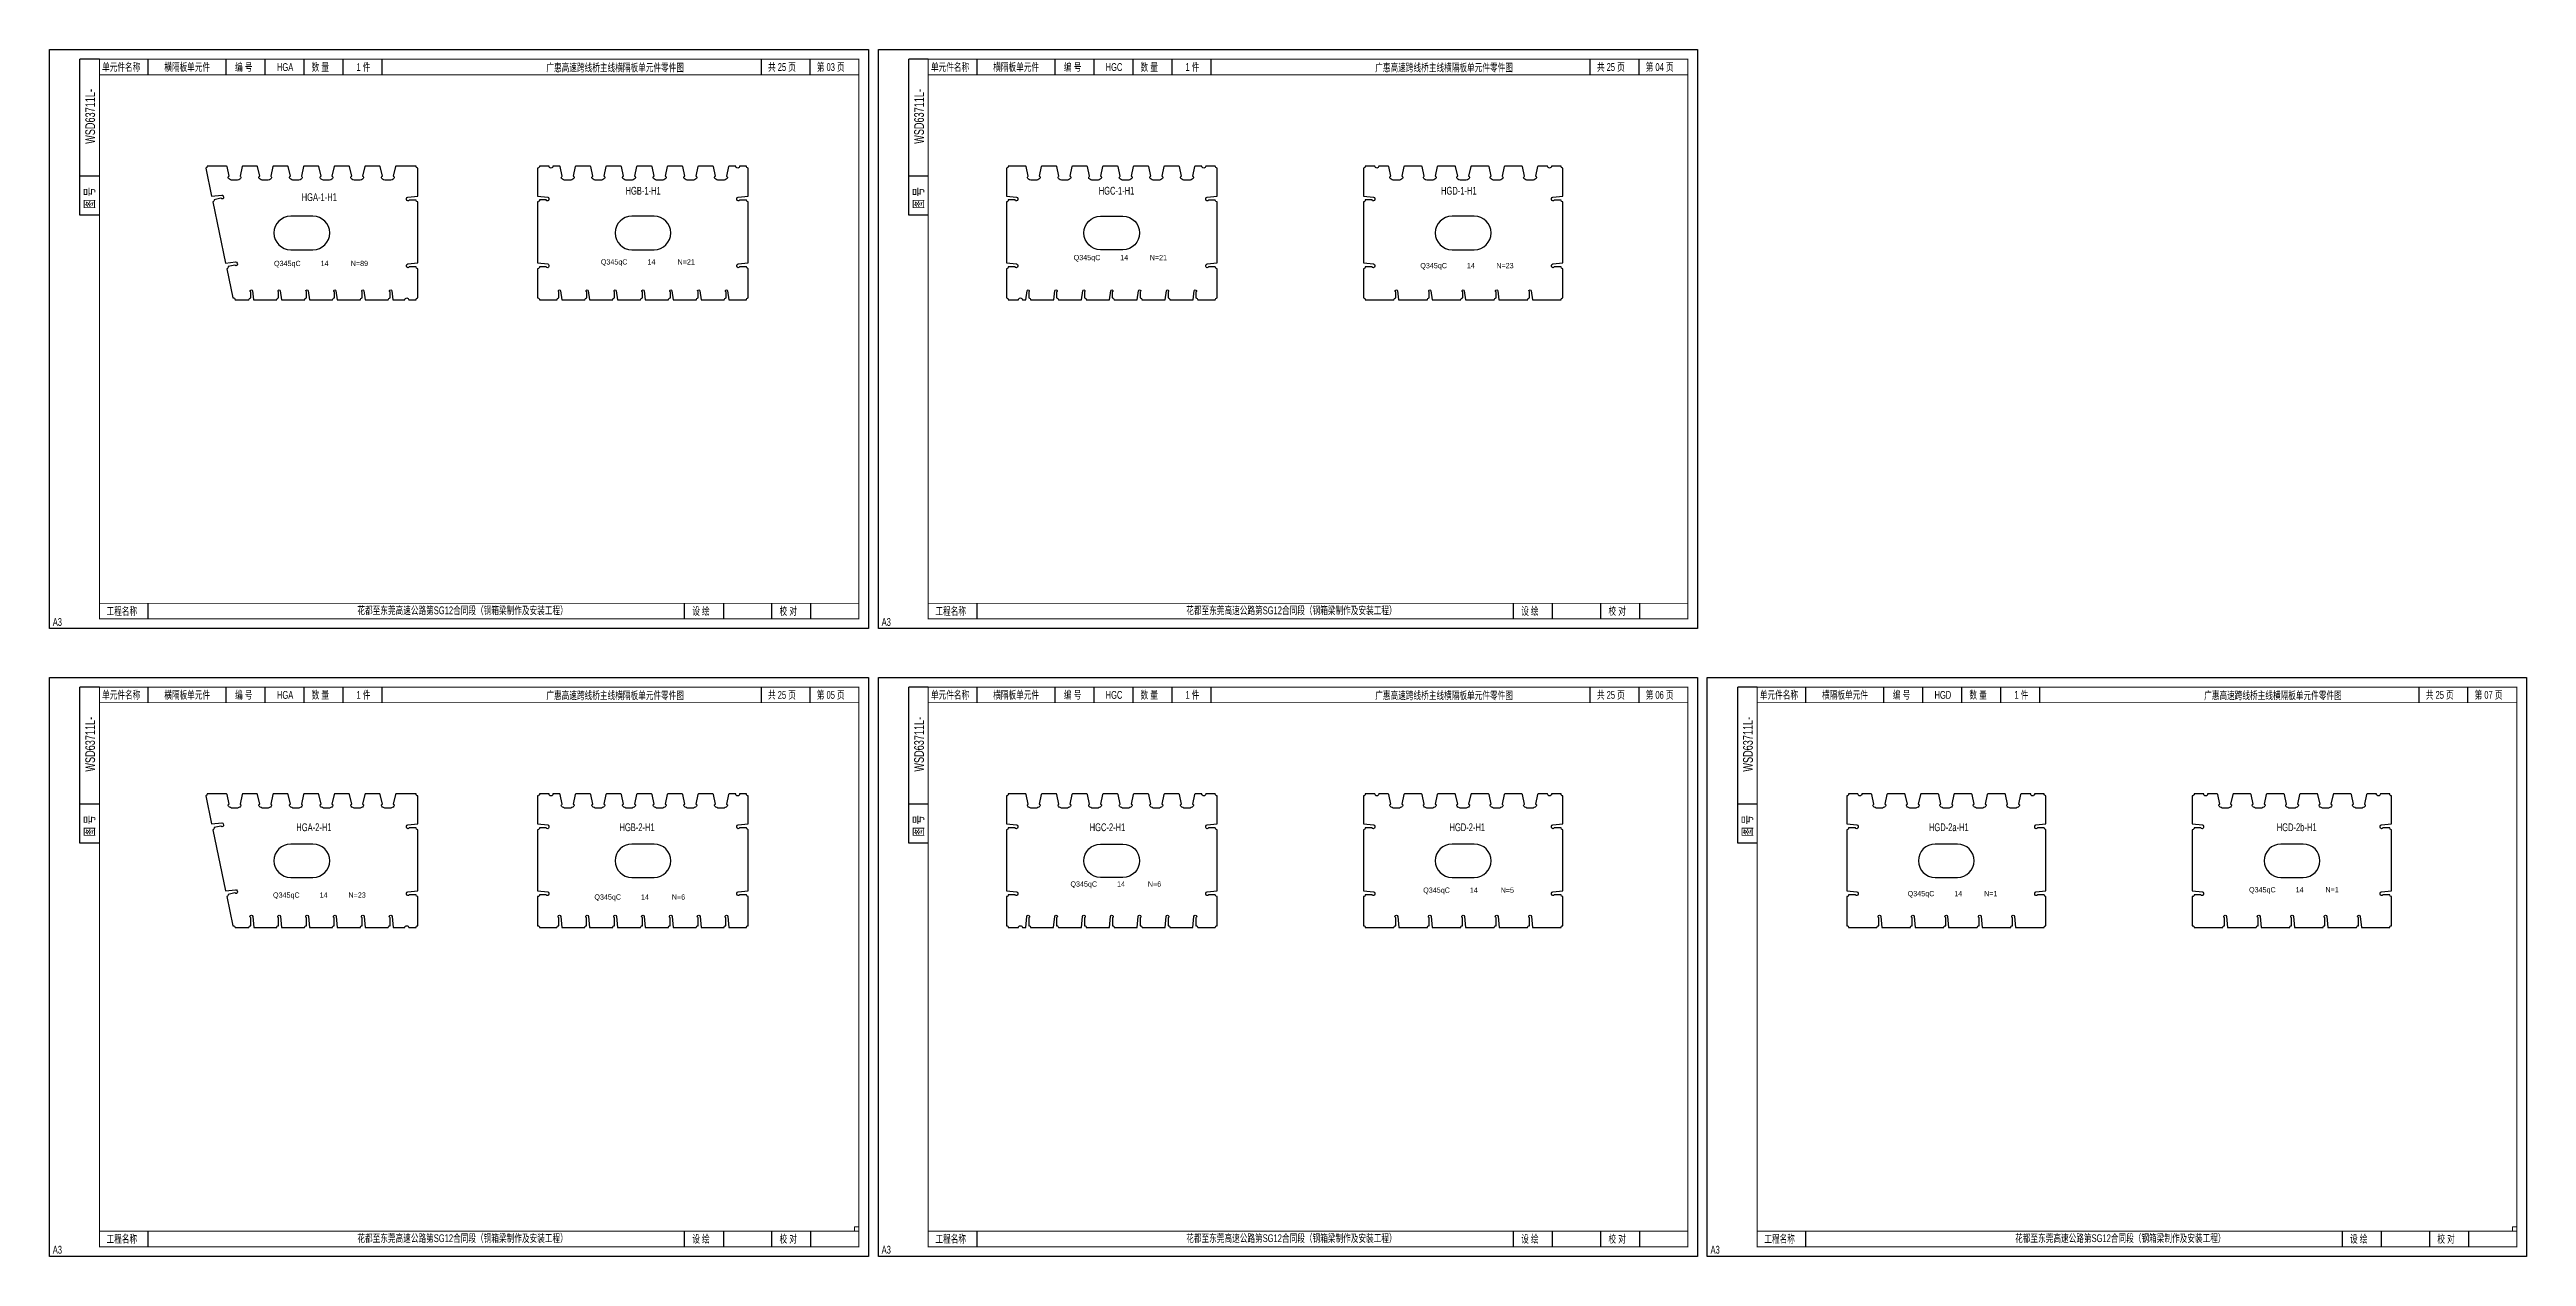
# Model space of a CAD drawing. Extents: x 1048373 to 1137448, y -324712 to -291779.
# Drawn here: x 1048373 to 1092823, y -313443 to -291779 of the extents above; entities that cross this region are included whole.
import ezdxf
from ezdxf.enums import TextEntityAlignment as Align

# ---------------------------------------------------------------- set-up
doc = ezdxf.new("R2010")
doc.units = 0
doc.header["$LTSCALE"] = 2
doc.header["$MEASUREMENT"] = 0
doc.layers.get('0').update_dxf_attribs({"linetype": 'CONTINUOUS'})
doc.layers.add('A3', color=7, linetype='CONTINUOUS')
doc.layers.add('vp', color=7, linetype='CONTINUOUS')
doc.layers.add('标注层', color=3, linetype='CONTINUOUS', lineweight=13)
doc.styles.add('仿宋', font='FSGB2312.ttf', dxfattribs={"width": 0.7})

msp = doc.modelspace()

# ---------------------------------------------------------------- texts
at = {"color": 6, "linetype": 'Continuous', "style": '仿宋', "width": 0.7}
for s, p in [('HGB-1-H1', (1059026, -294384)), ('HGC-1-H1', (1067521, -294384)), ('HGD-1-H1', (1073664, -294384)), ('HGA-1-H1', (1053214, -294499)), ('HGA-2-H1', (1053118, -305809)), ('HGB-2-H1', (1058916, -305809)), ('HGC-2-H1', (1067359, -305809)), ('HGD-2-H1', (1073816, -305809)), ('HGD-2a-H1', (1082457, -305809)), ('HGD-2b-H1', (1088699, -305809))]:
    msp.add_text(s, height=140, dxfattribs=at).set_placement(p, align=Align.CENTER)
at = {"color": 205, "style": '仿宋', "width": 0.85}
for s, p in [('Q345qC', (1052641, -295619)), ('14', (1053310, -295619)), ('N=89', (1053934, -295619)), ('Q345qC', (1058506, -295591)), ('14', (1059175, -295591)), ('N=21', (1059799, -295591)), ('Q345qC', (1066991, -295513)), ('14', (1067660, -295513)), ('N=21', (1068272, -295513)), ('Q345qC', (1073212, -295658)), ('14', (1073881, -295658)), ('N=23', (1074492, -295658)), ('Q345qC', (1052623, -306956)), ('14', (1053292, -306956)), ('N=23', (1053893, -306956)), ('Q345qC', (1058390, -306991)), ('14', (1059059, -306991)), ('N=6', (1059660, -306991)), ('Q345qC', (1066933, -306758)), ('14', (1067602, -306758)), ('N=6', (1068203, -306758)), ('Q345qC', (1073264, -306868)), ('14', (1073933, -306868)), ('N=5', (1074534, -306868)), ('Q345qC', (1081958, -306930)), ('14', (1082627, -306930)), ('N=1 ', (1083228, -306930)), ('Q345qC', (1088084, -306861)), ('14', (1088753, -306861)), ('N=1 ', (1089354, -306861))]:
    msp.add_text(s, height=94.5, dxfattribs=at).set_placement(p, align=Align.MIDDLE_CENTER)
at = {"layer": 'A3', "color": 7, "linetype": 'Continuous', "style": '仿宋', "width": 0.7}
for s, p in [('单元件名称', (1049316, -292164)), ('编 号', (1051703, -292164)), ('数 量', (1053077, -292164)), ('共 25 页', (1061267, -292164)), ('第 03 页', (1062142, -292164)), ('单元件名称', (1064191, -292164)), ('编 号', (1066578, -292164)), ('数 量', (1067952, -292164)), ('共 25 页', (1076142, -292164)), ('第 04 页', (1077017, -292164)), ('工程名称', (1049396, -301929)), ('花都至东莞高速公路第SG12合同段（钢箱梁制作及安装工程）', (1053897, -301916)), ('设 绘', (1059908, -301929)), ('校 对', (1061474, -301929)), ('工程名称', (1064271, -301929)), ('花都至东莞高速公路第SG12合同段（钢箱梁制作及安装工程）', (1068772, -301916)), ('设 绘', (1074783, -301929)), ('校 对', (1076349, -301929)), ('单元件名称', (1049316, -303433)), ('编 号', (1051703, -303433)), ('数 量', (1053077, -303433)), ('共 25 页', (1061267, -303433)), ('第 05 页', (1062142, -303433)), ('单元件名称', (1064191, -303433)), ('编 号', (1066578, -303433)), ('数 量', (1067952, -303433)), ('共 25 页', (1076142, -303433)), ('第 06 页', (1077017, -303433)), ('单元件名称', (1079066, -303433)), ('编 号', (1081453, -303433)), ('数 量', (1082827, -303433)), ('共 25 页', (1091017, -303433)), ('第 07 页', (1091892, -303433)), ('工程名称', (1049396, -313198)), ('花都至东莞高速公路第SG12合同段（钢箱梁制作及安装工程）', (1053897, -313185)), ('设 绘', (1059908, -313198)), ('校 对', (1061474, -313198)), ('工程名称', (1064271, -313198)), ('花都至东莞高速公路第SG12合同段（钢箱梁制作及安装工程）', (1068772, -313185)), ('设 绘', (1074783, -313198)), ('校 对', (1076349, -313198)), ('工程名称', (1079146, -313198)), ('花都至东莞高速公路第SG12合同段（钢箱梁制作及安装工程）', (1083647, -313185)), ('设 绘', (1089658, -313198)), ('校 对', (1091224, -313198))]:
    msp.add_text(s, height=140, dxfattribs=at).set_placement(p)
at = {"layer": 'A3', "color": 171, "style": '仿宋', "width": 0.7}
for s, p in [('横隔板单元件', (1050844, -292164)), ('HGA', (1052601, -292164)), ('1 件', (1054008, -292164)), ('横隔板单元件', (1065719, -292164)), ('HGC', (1067476, -292164)), ('1 件', (1068883, -292164)), ('横隔板单元件', (1050844, -303433)), ('HGA', (1052601, -303433)), ('1 件', (1054008, -303433)), ('横隔板单元件', (1065719, -303433)), ('HGC', (1067476, -303433)), ('1 件', (1068883, -303433)), ('横隔板单元件', (1080594, -303433)), ('HGD', (1082351, -303433)), ('1 件', (1083758, -303433))]:
    msp.add_text(s, height=140, dxfattribs=at).set_placement(p, align=Align.CENTER)
at = {"layer": 'A3', "color": 6, "linetype": 'Continuous', "style": '仿宋', "width": 0.7}
for p in [(1057289, -292173), (1072164, -292173), (1057289, -303442), (1072164, -303442), (1087039, -303442)]:
    msp.add_text('广惠高速跨线桥主线横隔板单元件零件图', height=140, dxfattribs=at).set_placement(p)
at = {"layer": 'A3', "color": 7, "linetype": 'Continuous', "style": '仿宋', "width": 0.7}
for p in [(1049190, -292980), (1064065, -292980), (1049190, -304249), (1064065, -304249), (1078940, -304249)]:
    msp.add_text('WSD63711L-', height=175, rotation=90, dxfattribs=at).set_placement(p, align=Align.CENTER)
for p in [(1049178, -294637), (1064053, -294637), (1049178, -305906), (1064053, -305906), (1078928, -305906)]:
    msp.add_text('图 号', height=175, rotation=90, dxfattribs=at).set_placement(p)
for p in [(1048514, -302124), (1063389, -302124), (1048514, -313392), (1063389, -313392), (1078264, -313392)]:
    msp.add_text('A3', height=140, dxfattribs=at).set_placement(p, align=Align.CENTER)

# ---------------------------------------------------------------- linework, layer by layer
at = {"color": 1}
for points in [[(1054984, -294515, -0.381105), (1054951, -294482), (1054829, -294482, -0.812836), (1054781, -294472), (1054781, -294452, -0.385508), (1054803, -294427), (1054984, -294410), (1054984, -293907, -0.397565), (1054951, -293872), (1054589, -293872), (1054579, -293880), (1054542, -294053, -0.545494), (1054553, -294093, -0.215741), (1054478, -294127), (1054410, -294127, -0.215741), (1054335, -294093, -0.545494), (1054346, -294053), (1054308, -293880), (1054299, -293872), (1054039, -293872), (1054029, -293880), (1053992, -294053, -0.545494), (1054003, -294093, -0.215741), (1053928, -294127), (1053860, -294127, -0.215741), (1053785, -294093, -0.545494), (1053796, -294053), (1053758, -293880), (1053749, -293872), (1053489, -293872), (1053479, -293880), (1053442, -294053, -0.545494), (1053453, -294093, -0.215741), (1053378, -294127), (1053310, -294127, -0.215741), (1053235, -294093, -0.545494), (1053246, -294053), (1053208, -293880), (1053199, -293872), (1052939, -293872), (1052929, -293880), (1052892, -294053, -0.545494), (1052903, -294093, -0.215741), (1052828, -294127), (1052760, -294127, -0.215741), (1052685, -294093, -0.545494), (1052696, -294053), (1052658, -293880), (1052649, -293872), (1052389, -293872), (1052379, -293880), (1052342, -294053, -0.545494), (1052353, -294093, -0.215741), (1052278, -294127), (1052210, -294127, -0.215741), (1052135, -294093, -0.545494), (1052146, -294053), (1052108, -293880), (1052099, -293872), (1051839, -293872), (1051829, -293880), (1051792, -294053, -0.545494), (1051803, -294093, -0.215741), (1051728, -294127), (1051660, -294127, -0.215741), (1051585, -294093, -0.545494), (1051596, -294053), (1051558, -293880), (1051549, -293872), (1051204, -293872, -0.355257), (1051176, -293907), (1051281, -294411), (1051463, -294391, -0.385508), (1051490, -294411), (1051495, -294431, -0.812836), (1051450, -294450), (1051330, -294475, -0.397565), (1051303, -294514), (1051531, -295611), (1051713, -295591, -0.385508), (1051740, -295611), (1051745, -295631, -0.812836), (1051700, -295650), (1051580, -295675, -0.397565), (1051553, -295714), (1051662, -296238, -0.475735), (1051704, -296272), (1051952, -296272, -0.397565), (1051985, -296237), (1051985, -296130, -1.655959), (1052014, -296110), (1052036, -296272), (1052452, -296272, -0.397565), (1052485, -296237), (1052485, -296130, -1.655959), (1052514, -296110), (1052536, -296272), (1052952, -296272, -0.397565), (1052985, -296237), (1052985, -296130, -1.655959), (1053014, -296110), (1053036, -296272), (1053452, -296272, -0.397565), (1053485, -296237), (1053485, -296130, -1.655959), (1053514, -296110), (1053536, -296272), (1053952, -296272, -0.397565), (1053985, -296237), (1053985, -296130, -1.655959), (1054014, -296110), (1054036, -296272), (1054452, -296272, -0.397565), (1054485, -296237), (1054485, -296130, -1.655959), (1054514, -296110), (1054536, -296272), (1054749, -296272, -1), (1054819, -296272), (1054951, -296272, -0.397565), (1054984, -296237), (1054984, -295715, -0.381105), (1054951, -295682), (1054829, -295682, -0.812836), (1054781, -295672), (1054781, -295652, -0.385508), (1054803, -295627), (1054984, -295610)], [(1060913, -294515, -0.381105), (1060880, -294482), (1060757, -294482, -0.812836), (1060710, -294472), (1060710, -294452, -0.385508), (1060732, -294427), (1060913, -294410), (1060913, -293907, -0.397565), (1060880, -293872), (1060758, -293872, -1), (1060688, -293872), (1060568, -293872), (1060558, -293880), (1060520, -294053, -0.545494), (1060532, -294093, -0.215741), (1060457, -294127), (1060389, -294127, -0.215741), (1060313, -294093, -0.545494), (1060325, -294053), (1060287, -293880), (1060278, -293872), (1060018, -293872), (1060008, -293880), (1059970, -294053, -0.545494), (1059982, -294093, -0.215741), (1059907, -294127), (1059839, -294127, -0.215741), (1059763, -294093, -0.545494), (1059775, -294053), (1059737, -293880), (1059728, -293872), (1059468, -293872), (1059458, -293880), (1059420, -294053, -0.545494), (1059432, -294093, -0.215741), (1059357, -294127), (1059289, -294127, -0.215741), (1059213, -294093, -0.545494), (1059225, -294053), (1059187, -293880), (1059178, -293872), (1058918, -293872), (1058908, -293880), (1058870, -294053, -0.545494), (1058882, -294093, -0.215741), (1058807, -294127), (1058739, -294127, -0.215741), (1058663, -294093, -0.545494), (1058675, -294053), (1058637, -293880), (1058628, -293872), (1058368, -293872), (1058358, -293880), (1058320, -294053, -0.545494), (1058332, -294093, -0.215741), (1058257, -294127), (1058189, -294127, -0.215741), (1058113, -294093, -0.545494), (1058125, -294053), (1058087, -293880), (1058078, -293872), (1057818, -293872), (1057808, -293880), (1057770, -294053, -0.545494), (1057782, -294093, -0.215741), (1057707, -294127), (1057639, -294127, -0.215741), (1057563, -294093, -0.545494), (1057575, -294053), (1057537, -293880), (1057528, -293872), (1057408, -293872, -1), (1057338, -293872), (1057166, -293872, -0.397565), (1057133, -293907), (1057133, -294410), (1057313, -294427, -0.385508), (1057336, -294452), (1057336, -294472, -0.84909), (1057287, -294480), (1057166, -294480, -0.397565), (1057133, -294515), (1057133, -295610), (1057313, -295627, -0.385508), (1057336, -295652), (1057336, -295672, -0.84909), (1057287, -295680), (1057166, -295680, -0.397565), (1057133, -295715), (1057133, -296237, -0.397565), (1057166, -296272), (1057481, -296272, -0.397565), (1057514, -296237), (1057514, -296130, -1.655959), (1057542, -296110), (1057565, -296272), (1057981, -296272, -0.397565), (1058014, -296237), (1058014, -296130, -1.655959), (1058042, -296110), (1058065, -296272), (1058481, -296272, -0.397565), (1058514, -296237), (1058514, -296130, -1.655959), (1058542, -296110), (1058565, -296272), (1058981, -296272, -0.397565), (1059014, -296237), (1059014, -296130, -1.655959), (1059042, -296110), (1059065, -296272), (1059481, -296272, -0.397565), (1059514, -296237), (1059514, -296130, -1.655959), (1059542, -296110), (1059565, -296272), (1059981, -296272, -0.397565), (1060014, -296237), (1060014, -296130, -1.655959), (1060042, -296110), (1060065, -296272), (1060481, -296272, -0.397565), (1060514, -296237), (1060514, -296130, -1.655959), (1060542, -296110), (1060565, -296272), (1060880, -296272, -0.397565), (1060913, -296237), (1060913, -295715, -0.381105), (1060880, -295682), (1060757, -295682, -0.812836), (1060710, -295672), (1060710, -295652, -0.385508), (1060732, -295627), (1060913, -295610)]]:
    msp.add_lwpolyline(points, format="xyb", close=True, dxfattribs=at)
at = {"color": 1, "ltscale": 3}
for points in [[(1069326, -294515, -0.381105), (1069293, -294482), (1069171, -294482, -0.812836), (1069123, -294472), (1069123, -294452, -0.385508), (1069146, -294427), (1069326, -294410), (1069326, -293907, -0.397565), (1069293, -293872), (1069121, -293872, -1), (1069051, -293872), (1068931, -293872), (1068921, -293880), (1068884, -294053, -0.545494), (1068895, -294093, -0.215741), (1068820, -294127), (1068752, -294127, -0.215741), (1068677, -294093, -0.545494), (1068688, -294053), (1068651, -293880), (1068641, -293872), (1068381, -293872), (1068371, -293880), (1068334, -294053, -0.545494), (1068345, -294093, -0.215741), (1068270, -294127), (1068202, -294127, -0.215741), (1068127, -294093, -0.545494), (1068138, -294053), (1068101, -293880), (1068091, -293872), (1067831, -293872), (1067821, -293880), (1067784, -294053, -0.545494), (1067795, -294093, -0.215741), (1067720, -294127), (1067652, -294127, -0.215741), (1067577, -294093, -0.545494), (1067588, -294053), (1067551, -293880), (1067541, -293872), (1067281, -293872), (1067271, -293880), (1067234, -294053, -0.545494), (1067245, -294093, -0.215741), (1067170, -294127), (1067102, -294127, -0.215741), (1067027, -294093, -0.545494), (1067038, -294053), (1067001, -293880), (1066991, -293872), (1066731, -293872), (1066721, -293880), (1066684, -294053, -0.545494), (1066695, -294093, -0.215741), (1066620, -294127), (1066552, -294127, -0.215741), (1066477, -294093, -0.545494), (1066488, -294053), (1066451, -293880), (1066441, -293872), (1066181, -293872), (1066171, -293880), (1066134, -294053, -0.545494), (1066145, -294093, -0.215741), (1066070, -294127), (1066002, -294127, -0.215741), (1065927, -294093, -0.545494), (1065938, -294053), (1065901, -293880), (1065891, -293872), (1065579, -293872, -0.397565), (1065546, -293907), (1065546, -294410), (1065727, -294427, -0.385508), (1065749, -294452), (1065749, -294472, -0.84909), (1065700, -294480), (1065579, -294480, -0.397565), (1065546, -294515), (1065546, -295610), (1065727, -295627, -0.385508), (1065749, -295652), (1065749, -295672, -0.84909), (1065700, -295680), (1065579, -295680, -0.397565), (1065546, -295715), (1065546, -296237, -0.397565), (1065579, -296272), (1065761, -296272, -1), (1065831, -296272), (1065894, -296272), (1065916, -296110, -1.655959), (1065945, -296130), (1065945, -296237, -0.397565), (1065978, -296272), (1066394, -296272), (1066416, -296110, -1.655959), (1066445, -296130), (1066445, -296237, -0.397565), (1066478, -296272), (1066894, -296272), (1066916, -296110, -1.655959), (1066945, -296130), (1066945, -296237, -0.397565), (1066978, -296272), (1067394, -296272), (1067416, -296110, -1.655959), (1067445, -296130), (1067445, -296237, -0.397565), (1067478, -296272), (1067894, -296272), (1067916, -296110, -1.655959), (1067945, -296130), (1067945, -296237, -0.397565), (1067978, -296272), (1068394, -296272), (1068416, -296110, -1.655959), (1068445, -296130), (1068445, -296237, -0.397565), (1068478, -296272), (1068894, -296272), (1068916, -296110, -1.655959), (1068945, -296130), (1068945, -296237, -0.397565), (1068978, -296272), (1069293, -296272, -0.397565), (1069326, -296237), (1069326, -295715, -0.381105), (1069293, -295682), (1069171, -295682, -0.812836), (1069123, -295672), (1069123, -295652, -0.385508), (1069146, -295627), (1069326, -295610)], [(1075532, -294515, -0.381105), (1075499, -294482), (1075377, -294482, -0.812836), (1075329, -294472), (1075329, -294452, -0.385508), (1075352, -294427), (1075532, -294410), (1075532, -293907, -0.397565), (1075499, -293872), (1075327, -293872, -1), (1075257, -293872), (1075087, -293872), (1075077, -293880), (1075040, -294053, -0.545494), (1075051, -294093, -0.215741), (1074976, -294127), (1074908, -294127, -0.215741), (1074833, -294093, -0.545494), (1074844, -294053), (1074807, -293880), (1074797, -293872), (1074487, -293872), (1074477, -293880), (1074440, -294053, -0.545494), (1074451, -294093, -0.215741), (1074376, -294127), (1074308, -294127, -0.215741), (1074233, -294093, -0.545494), (1074244, -294053), (1074207, -293880), (1074197, -293872), (1073887, -293872), (1073877, -293880), (1073840, -294053, -0.545494), (1073851, -294093, -0.215741), (1073776, -294127), (1073708, -294127, -0.215741), (1073633, -294093, -0.545494), (1073644, -294053), (1073607, -293880), (1073597, -293872), (1073287, -293872), (1073277, -293880), (1073240, -294053, -0.545494), (1073251, -294093, -0.215741), (1073176, -294127), (1073108, -294127, -0.215741), (1073033, -294093, -0.545494), (1073044, -294053), (1073007, -293880), (1072997, -293872), (1072687, -293872), (1072677, -293880), (1072640, -294053, -0.545494), (1072651, -294093, -0.215741), (1072576, -294127), (1072508, -294127, -0.215741), (1072433, -294093, -0.545494), (1072444, -294053), (1072407, -293880), (1072397, -293872), (1072227, -293872, -1), (1072157, -293872), (1071985, -293872, -0.397565), (1071952, -293907), (1071952, -294410), (1072133, -294427, -0.385508), (1072155, -294452), (1072155, -294472, -0.84909), (1072106, -294480), (1071985, -294480, -0.397565), (1071952, -294515), (1071952, -295610), (1072133, -295627, -0.385508), (1072155, -295652), (1072155, -295672, -0.84909), (1072106, -295680), (1071985, -295680, -0.397565), (1071952, -295715), (1071952, -296237, -0.397565), (1071985, -296272), (1072500, -296272, -0.397565), (1072533, -296237), (1072533, -296130, -1.655959), (1072562, -296110), (1072584, -296272), (1073100, -296272, -0.397565), (1073133, -296237), (1073133, -296130, -1.655959), (1073162, -296110), (1073184, -296272), (1073700, -296272, -0.397565), (1073733, -296237), (1073733, -296130, -1.655959), (1073762, -296110), (1073784, -296272), (1074300, -296272, -0.397565), (1074333, -296237), (1074333, -296130, -1.655959), (1074362, -296110), (1074384, -296272), (1074900, -296272, -0.397565), (1074933, -296237), (1074933, -296130, -1.655959), (1074962, -296110), (1074984, -296272), (1075499, -296272, -0.397565), (1075532, -296237), (1075532, -295715, -0.381105), (1075499, -295682), (1075377, -295682, -0.812836), (1075329, -295672), (1075329, -295652, -0.385508), (1075352, -295627), (1075532, -295610)], [(1054984, -305784, -0.381105), (1054951, -305751), (1054829, -305751, -0.812836), (1054781, -305741), (1054781, -305721, -0.385508), (1054803, -305696), (1054984, -305678), (1054984, -305176, -0.397565), (1054951, -305141), (1054589, -305141), (1054579, -305149), (1054542, -305322, -0.545494), (1054553, -305362, -0.215741), (1054478, -305396), (1054410, -305396, -0.215741), (1054335, -305362, -0.545494), (1054346, -305322), (1054308, -305149), (1054299, -305141), (1054039, -305141), (1054029, -305149), (1053992, -305322, -0.545494), (1054003, -305362, -0.215741), (1053928, -305396), (1053860, -305396, -0.215741), (1053785, -305362, -0.545494), (1053796, -305322), (1053758, -305149), (1053749, -305141), (1053489, -305141), (1053479, -305149), (1053442, -305322, -0.545494), (1053453, -305362, -0.215741), (1053378, -305396), (1053310, -305396, -0.215741), (1053235, -305362, -0.545494), (1053246, -305322), (1053208, -305149), (1053199, -305141), (1052939, -305141), (1052929, -305149), (1052892, -305322, -0.545494), (1052903, -305362, -0.215741), (1052828, -305396), (1052760, -305396, -0.215741), (1052685, -305362, -0.545494), (1052696, -305322), (1052658, -305149), (1052649, -305141), (1052389, -305141), (1052379, -305149), (1052342, -305322, -0.545494), (1052353, -305362, -0.215741), (1052278, -305396), (1052210, -305396, -0.215741), (1052135, -305362, -0.545494), (1052146, -305322), (1052108, -305149), (1052099, -305141), (1051839, -305141), (1051829, -305149), (1051792, -305322, -0.545494), (1051803, -305362, -0.215741), (1051728, -305396), (1051660, -305396, -0.215741), (1051585, -305362, -0.545494), (1051596, -305322), (1051558, -305149), (1051549, -305141), (1051204, -305141, -0.355257), (1051176, -305175), (1051281, -305680), (1051463, -305660, -0.385508), (1051490, -305680), (1051495, -305699, -0.812836), (1051450, -305719), (1051330, -305744, -0.397565), (1051303, -305783), (1051531, -306880), (1051713, -306860, -0.385508), (1051740, -306880), (1051745, -306899, -0.812836), (1051700, -306919), (1051580, -306944, -0.397565), (1051553, -306983), (1051662, -307507, -0.475735), (1051704, -307541), (1051951, -307541, -0.397565), (1051984, -307506), (1051984, -307364, -1.745235), (1052019, -307339), (1052037, -307541), (1052451, -307541, -0.397565), (1052484, -307506), (1052484, -307364, -1.745235), (1052519, -307339), (1052537, -307541), (1052951, -307541, -0.397565), (1052984, -307506), (1052984, -307364, -1.745235), (1053019, -307339), (1053037, -307541), (1053451, -307541, -0.397565), (1053484, -307506), (1053484, -307364, -1.745235), (1053519, -307339), (1053537, -307541), (1053951, -307541, -0.397565), (1053984, -307506), (1053984, -307364, -1.745235), (1054019, -307339), (1054037, -307541), (1054451, -307541, -0.397565), (1054484, -307506), (1054484, -307364, -1.745235), (1054519, -307339), (1054537, -307541), (1054749, -307541, -1), (1054819, -307541), (1054951, -307541, -0.397565), (1054984, -307506), (1054984, -306984, -0.381105), (1054951, -306951), (1054829, -306951, -0.812836), (1054781, -306941), (1054781, -306921, -0.385508), (1054803, -306896), (1054984, -306878)], [(1060913, -305784, -0.381105), (1060880, -305751), (1060757, -305751, -0.812836), (1060710, -305741), (1060710, -305721, -0.385508), (1060732, -305696), (1060913, -305678), (1060913, -305176, -0.397565), (1060880, -305141), (1060758, -305141, -1), (1060688, -305141), (1060568, -305141), (1060558, -305149), (1060520, -305322, -0.545494), (1060532, -305362, -0.215741), (1060457, -305396), (1060389, -305396, -0.215741), (1060313, -305362, -0.545494), (1060325, -305322), (1060287, -305149), (1060278, -305141), (1060018, -305141), (1060008, -305149), (1059970, -305322, -0.545494), (1059982, -305362, -0.215741), (1059907, -305396), (1059839, -305396, -0.215741), (1059763, -305362, -0.545494), (1059775, -305322), (1059737, -305149), (1059728, -305141), (1059468, -305141), (1059458, -305149), (1059420, -305322, -0.545494), (1059432, -305362, -0.215741), (1059357, -305396), (1059289, -305396, -0.215741), (1059213, -305362, -0.545494), (1059225, -305322), (1059187, -305149), (1059178, -305141), (1058918, -305141), (1058908, -305149), (1058870, -305322, -0.545494), (1058882, -305362, -0.215741), (1058807, -305396), (1058739, -305396, -0.215741), (1058663, -305362, -0.545494), (1058675, -305322), (1058637, -305149), (1058628, -305141), (1058368, -305141), (1058358, -305149), (1058320, -305322, -0.545494), (1058332, -305362, -0.215741), (1058257, -305396), (1058189, -305396, -0.215741), (1058113, -305362, -0.545494), (1058125, -305322), (1058087, -305149), (1058078, -305141), (1057818, -305141), (1057808, -305149), (1057770, -305322, -0.545494), (1057782, -305362, -0.215741), (1057707, -305396), (1057639, -305396, -0.215741), (1057563, -305362, -0.545494), (1057575, -305322), (1057537, -305149), (1057528, -305141), (1057408, -305141, -1), (1057338, -305141), (1057166, -305141, -0.397565), (1057133, -305176), (1057133, -305678), (1057313, -305696, -0.385508), (1057336, -305721), (1057336, -305741, -0.84909), (1057287, -305749), (1057166, -305749, -0.397565), (1057133, -305784), (1057133, -306878), (1057313, -306896, -0.385508), (1057336, -306921), (1057336, -306941, -0.84909), (1057287, -306949), (1057166, -306949, -0.397565), (1057133, -306984), (1057133, -307506, -0.397565), (1057166, -307541), (1057479, -307541, -0.397565), (1057512, -307506), (1057512, -307364, -1.745235), (1057547, -307339), (1057565, -307541), (1057979, -307541, -0.397565), (1058012, -307506), (1058012, -307364, -1.745235), (1058047, -307339), (1058065, -307541), (1058479, -307541, -0.397565), (1058512, -307506), (1058512, -307364, -1.745235), (1058547, -307339), (1058565, -307541), (1058979, -307541, -0.397565), (1059012, -307506), (1059012, -307364, -1.745235), (1059047, -307339), (1059065, -307541), (1059479, -307541, -0.397565), (1059512, -307506), (1059512, -307364, -1.745235), (1059547, -307339), (1059565, -307541), (1059979, -307541, -0.397565), (1060012, -307506), (1060012, -307364, -1.745235), (1060047, -307339), (1060065, -307541), (1060479, -307541, -0.397565), (1060512, -307506), (1060512, -307364, -1.745235), (1060547, -307339), (1060565, -307541), (1060880, -307541, -0.397565), (1060913, -307506), (1060913, -306984, -0.381105), (1060880, -306951), (1060757, -306951, -0.812836), (1060710, -306941), (1060710, -306921, -0.385508), (1060732, -306896), (1060913, -306878)], [(1069326, -305784, -0.381105), (1069293, -305751), (1069171, -305751, -0.812836), (1069123, -305741), (1069123, -305721, -0.385508), (1069146, -305696), (1069326, -305678), (1069326, -305176, -0.397565), (1069293, -305141), (1069121, -305141, -1), (1069051, -305141), (1068931, -305141), (1068921, -305149), (1068884, -305322, -0.545494), (1068895, -305362, -0.215741), (1068820, -305396), (1068752, -305396, -0.215741), (1068677, -305362, -0.545494), (1068688, -305322), (1068651, -305149), (1068641, -305141), (1068381, -305141), (1068371, -305149), (1068334, -305322, -0.545494), (1068345, -305362, -0.215741), (1068270, -305396), (1068202, -305396, -0.215741), (1068127, -305362, -0.545494), (1068138, -305322), (1068101, -305149), (1068091, -305141), (1067831, -305141), (1067821, -305149), (1067784, -305322, -0.545494), (1067795, -305362, -0.215741), (1067720, -305396), (1067652, -305396, -0.215741), (1067577, -305362, -0.545494), (1067588, -305322), (1067551, -305149), (1067541, -305141), (1067281, -305141), (1067271, -305149), (1067234, -305322, -0.545494), (1067245, -305362, -0.215741), (1067170, -305396), (1067102, -305396, -0.215741), (1067027, -305362, -0.545494), (1067038, -305322), (1067001, -305149), (1066991, -305141), (1066731, -305141), (1066721, -305149), (1066684, -305322, -0.545494), (1066695, -305362, -0.215741), (1066620, -305396), (1066552, -305396, -0.215741), (1066477, -305362, -0.545494), (1066488, -305322), (1066451, -305149), (1066441, -305141), (1066181, -305141), (1066171, -305149), (1066134, -305322, -0.545494), (1066145, -305362, -0.215741), (1066070, -305396), (1066002, -305396, -0.215741), (1065927, -305362, -0.545494), (1065938, -305322), (1065901, -305149), (1065891, -305141), (1065579, -305141, -0.397565), (1065546, -305176), (1065546, -305678), (1065727, -305696, -0.385508), (1065749, -305721), (1065749, -305741, -0.84909), (1065700, -305749), (1065579, -305749, -0.397565), (1065546, -305784), (1065546, -306878), (1065727, -306896, -0.385508), (1065749, -306921), (1065749, -306941, -0.84909), (1065700, -306949), (1065579, -306949, -0.397565), (1065546, -306984), (1065546, -307506, -0.397565), (1065579, -307541), (1065761, -307541, -1), (1065831, -307541), (1065893, -307541), (1065911, -307339, -1.745235), (1065946, -307364), (1065946, -307506, -0.397565), (1065979, -307541), (1066393, -307541), (1066411, -307339, -1.745235), (1066446, -307364), (1066446, -307506, -0.397565), (1066479, -307541), (1066893, -307541), (1066911, -307339, -1.745235), (1066946, -307364), (1066946, -307506, -0.397565), (1066979, -307541), (1067393, -307541), (1067411, -307339, -1.745235), (1067446, -307364), (1067446, -307506, -0.397565), (1067479, -307541), (1067893, -307541), (1067911, -307339, -1.745235), (1067946, -307364), (1067946, -307506, -0.397565), (1067979, -307541), (1068393, -307541), (1068411, -307339, -1.745235), (1068446, -307364), (1068446, -307506, -0.397565), (1068479, -307541), (1068893, -307541), (1068911, -307339, -1.745235), (1068946, -307364), (1068946, -307506, -0.397565), (1068979, -307541), (1069293, -307541, -0.397565), (1069326, -307506), (1069326, -306984, -0.381105), (1069293, -306951), (1069171, -306951, -0.812836), (1069123, -306941), (1069123, -306921, -0.385508), (1069146, -306896), (1069326, -306878)], [(1075532, -305784, -0.381105), (1075499, -305751), (1075377, -305751, -0.812836), (1075329, -305741), (1075329, -305721, -0.385508), (1075352, -305696), (1075532, -305678), (1075532, -305176, -0.397565), (1075499, -305141), (1075327, -305141, -1), (1075257, -305141), (1075087, -305141), (1075077, -305149), (1075040, -305322, -0.545494), (1075051, -305362, -0.215741), (1074976, -305396), (1074908, -305396, -0.215741), (1074833, -305362, -0.545494), (1074844, -305322), (1074807, -305149), (1074797, -305141), (1074487, -305141), (1074477, -305149), (1074440, -305322, -0.545494), (1074451, -305362, -0.215741), (1074376, -305396), (1074308, -305396, -0.215741), (1074233, -305362, -0.545494), (1074244, -305322), (1074207, -305149), (1074197, -305141), (1073887, -305141), (1073877, -305149), (1073840, -305322, -0.545494), (1073851, -305362, -0.215741), (1073776, -305396), (1073708, -305396, -0.215741), (1073633, -305362, -0.545494), (1073644, -305322), (1073607, -305149), (1073597, -305141), (1073287, -305141), (1073277, -305149), (1073240, -305322, -0.545494), (1073251, -305362, -0.215741), (1073176, -305396), (1073108, -305396, -0.215741), (1073033, -305362, -0.545494), (1073044, -305322), (1073007, -305149), (1072997, -305141), (1072687, -305141), (1072677, -305149), (1072640, -305322, -0.545494), (1072651, -305362, -0.215741), (1072576, -305396), (1072508, -305396, -0.215741), (1072433, -305362, -0.545494), (1072444, -305322), (1072407, -305149), (1072397, -305141), (1072227, -305141, -1), (1072157, -305141), (1071985, -305141, -0.397565), (1071952, -305176), (1071952, -305678), (1072133, -305696, -0.385508), (1072155, -305721), (1072155, -305741, -0.84909), (1072106, -305749), (1071985, -305749, -0.397565), (1071952, -305784), (1071952, -306878), (1072133, -306896, -0.385508), (1072155, -306921), (1072155, -306941, -0.84909), (1072106, -306949), (1071985, -306949, -0.397565), (1071952, -306984), (1071952, -307506, -0.397565), (1071985, -307541), (1072499, -307541, -0.397565), (1072532, -307506), (1072532, -307364, -1.745235), (1072567, -307339), (1072585, -307541), (1073099, -307541, -0.397565), (1073132, -307506), (1073132, -307364, -1.745235), (1073167, -307339), (1073185, -307541), (1073699, -307541, -0.397565), (1073732, -307506), (1073732, -307364, -1.745235), (1073767, -307339), (1073785, -307541), (1074299, -307541, -0.397565), (1074332, -307506), (1074332, -307364, -1.745235), (1074367, -307339), (1074385, -307541), (1074899, -307541, -0.397565), (1074932, -307506), (1074932, -307364, -1.745235), (1074967, -307339), (1074985, -307541), (1075499, -307541, -0.397565), (1075532, -307506), (1075532, -306984, -0.381105), (1075499, -306951), (1075377, -306951, -0.812836), (1075329, -306941), (1075329, -306921, -0.385508), (1075352, -306896), (1075532, -306878)], [(1084201, -305784, -0.381105), (1084168, -305751), (1084046, -305751, -0.812836), (1083998, -305741), (1083998, -305721, -0.385508), (1084021, -305696), (1084201, -305678), (1084201, -305176, -0.397565), (1084168, -305141), (1083996, -305141, -1), (1083926, -305141), (1083756, -305141), (1083746, -305149), (1083709, -305322, -0.545494), (1083720, -305362, -0.215741), (1083645, -305396), (1083577, -305396, -0.215741), (1083502, -305362, -0.545494), (1083513, -305322), (1083476, -305149), (1083466, -305141), (1083156, -305141), (1083146, -305149), (1083109, -305322, -0.545494), (1083120, -305362, -0.215741), (1083045, -305396), (1082977, -305396, -0.215741), (1082902, -305362, -0.545494), (1082913, -305322), (1082876, -305149), (1082866, -305141), (1082556, -305141), (1082546, -305149), (1082509, -305322, -0.545494), (1082520, -305362, -0.215741), (1082445, -305396), (1082377, -305396, -0.215741), (1082302, -305362, -0.545494), (1082313, -305322), (1082276, -305149), (1082266, -305141), (1081956, -305141), (1081946, -305149), (1081909, -305322, -0.545494), (1081920, -305362, -0.215741), (1081845, -305396), (1081777, -305396, -0.215741), (1081702, -305362, -0.545494), (1081713, -305322), (1081676, -305149), (1081666, -305141), (1081356, -305141), (1081346, -305149), (1081309, -305322, -0.545494), (1081320, -305362, -0.215741), (1081245, -305396), (1081177, -305396, -0.215741), (1081102, -305362, -0.545494), (1081113, -305322), (1081076, -305149), (1081066, -305141), (1080896, -305141, -1), (1080826, -305141), (1080659, -305141, -0.397565), (1080626, -305176), (1080626, -305678), (1080807, -305696, -0.385508), (1080829, -305721), (1080829, -305741, -0.84909), (1080780, -305749), (1080659, -305749, -0.397565), (1080626, -305784), (1080626, -306878), (1080807, -306896, -0.385508), (1080829, -306921), (1080829, -306941, -0.84909), (1080780, -306949), (1080659, -306949, -0.397565), (1080626, -306984), (1080626, -307506, -0.397565), (1080659, -307541), (1081168, -307541, -0.397565), (1081201, -307506), (1081201, -307364, -1.745235), (1081236, -307339), (1081254, -307541), (1081768, -307541, -0.397565), (1081801, -307506), (1081801, -307364, -1.745235), (1081836, -307339), (1081854, -307541), (1082368, -307541, -0.397565), (1082401, -307506), (1082401, -307364, -1.745235), (1082436, -307339), (1082454, -307541), (1082968, -307541, -0.397565), (1083001, -307506), (1083001, -307364, -1.745235), (1083036, -307339), (1083054, -307541), (1083568, -307541, -0.397565), (1083601, -307506), (1083601, -307364, -1.745235), (1083636, -307339), (1083654, -307541), (1084168, -307541, -0.397565), (1084201, -307506), (1084201, -306984, -0.381105), (1084168, -306951), (1084046, -306951, -0.812836), (1083998, -306941), (1083998, -306921, -0.385508), (1084021, -306896), (1084201, -306878)], [(1090402, -305784, -0.381105), (1090369, -305751), (1090247, -305751, -0.812836), (1090199, -305741), (1090199, -305721, -0.385508), (1090222, -305696), (1090402, -305678), (1090402, -305176, -0.397565), (1090369, -305141), (1090202, -305141, -1), (1090132, -305141), (1089962, -305141), (1089952, -305149), (1089915, -305322, -0.545494), (1089926, -305362, -0.215741), (1089851, -305396), (1089783, -305396, -0.215741), (1089708, -305362, -0.545494), (1089719, -305322), (1089682, -305149), (1089672, -305141), (1089362, -305141), (1089352, -305149), (1089315, -305322, -0.545494), (1089326, -305362, -0.215741), (1089251, -305396), (1089183, -305396, -0.215741), (1089108, -305362, -0.545494), (1089119, -305322), (1089082, -305149), (1089072, -305141), (1088762, -305141), (1088752, -305149), (1088715, -305322, -0.545494), (1088726, -305362, -0.215741), (1088651, -305396), (1088583, -305396, -0.215741), (1088508, -305362, -0.545494), (1088519, -305322), (1088482, -305149), (1088472, -305141), (1088162, -305141), (1088152, -305149), (1088115, -305322, -0.545494), (1088126, -305362, -0.215741), (1088051, -305396), (1087983, -305396, -0.215741), (1087908, -305362, -0.545494), (1087919, -305322), (1087882, -305149), (1087872, -305141), (1087562, -305141), (1087552, -305149), (1087515, -305322, -0.545494), (1087526, -305362, -0.215741), (1087451, -305396), (1087383, -305396, -0.215741), (1087308, -305362, -0.545494), (1087319, -305322), (1087282, -305149), (1087272, -305141), (1087102, -305141, -1), (1087032, -305141), (1086860, -305141, -0.397565), (1086827, -305176), (1086827, -305678), (1087008, -305696, -0.385508), (1087030, -305721), (1087030, -305741, -0.84909), (1086981, -305749), (1086860, -305749, -0.397565), (1086827, -305784), (1086827, -306878), (1087008, -306896, -0.385508), (1087030, -306921), (1087030, -306941, -0.84909), (1086981, -306949), (1086860, -306949, -0.397565), (1086827, -306984), (1086827, -307506, -0.397565), (1086860, -307541), (1087374, -307541, -0.397565), (1087407, -307506), (1087407, -307364, -1.745235), (1087442, -307339), (1087460, -307541), (1087974, -307541, -0.397565), (1088007, -307506), (1088007, -307364, -1.745235), (1088042, -307339), (1088060, -307541), (1088574, -307541, -0.397565), (1088607, -307506), (1088607, -307364, -1.745235), (1088642, -307339), (1088660, -307541), (1089174, -307541, -0.397565), (1089207, -307506), (1089207, -307364, -1.745235), (1089242, -307339), (1089260, -307541), (1089774, -307541, -0.397565), (1089807, -307506), (1089807, -307364, -1.745235), (1089842, -307339), (1089860, -307541), (1090369, -307541, -0.397565), (1090402, -307506), (1090402, -306984, -0.381105), (1090369, -306951), (1090247, -306951, -0.812836), (1090199, -306941), (1090199, -306921, -0.385508), (1090222, -306896), (1090402, -306878)]]:
    msp.add_lwpolyline(points, format="xyb", close=True, dxfattribs=at)
at = {"layer": 'A3'}
for p, q in [((1048918, -294754), (1048918, -291954)), ((1049268, -291954), (1048918, -291954)), ((1050143, -292234), (1050143, -291954)), ((1051543, -292234), (1051543, -291954)), ((1052243, -292234), (1052243, -291954)), ((1052943, -292234), (1052943, -291954)), ((1053643, -292234), (1053643, -291954)), ((1054343, -292234), (1054343, -291954)), ((1061148, -292234), (1061148, -291954)), ((1062023, -292234), (1062023, -291954)), ((1063793, -294754), (1063793, -291954)), ((1064143, -291954), (1063793, -291954)), ((1065018, -292234), (1065018, -291954)), ((1066418, -292234), (1066418, -291954)), ((1067118, -292234), (1067118, -291954)), ((1067818, -292234), (1067818, -291954)), ((1068518, -292234), (1068518, -291954)), ((1069218, -292234), (1069218, -291954)), ((1076023, -292234), (1076023, -291954)), ((1076898, -292234), (1076898, -291954)), ((1049268, -294054), (1048918, -294054)), ((1064143, -294054), (1063793, -294054)), ((1049268, -294754), (1048918, -294754)), ((1064143, -294754), (1063793, -294754)), ((1050143, -301999), (1050143, -301719)), ((1059771, -301999), (1059771, -301719)), ((1060471, -301999), (1060471, -301719)), ((1061338, -301999), (1061338, -301719)), ((1062038, -301999), (1062038, -301719)), ((1065018, -301999), (1065018, -301719)), ((1074646, -301999), (1074646, -301719)), ((1075346, -301999), (1075346, -301719)), ((1076213, -301999), (1076213, -301719)), ((1076913, -301999), (1076913, -301719)), ((1048918, -306023), (1048918, -303223)), ((1049268, -303223), (1048918, -303223)), ((1050143, -303503), (1050143, -303223)), ((1051543, -303503), (1051543, -303223)), ((1052243, -303503), (1052243, -303223)), ((1052943, -303503), (1052943, -303223)), ((1053643, -303503), (1053643, -303223)), ((1054343, -303503), (1054343, -303223)), ((1061148, -303503), (1061148, -303223)), ((1062023, -303503), (1062023, -303223)), ((1063793, -306023), (1063793, -303223)), ((1064143, -303223), (1063793, -303223)), ((1065018, -303503), (1065018, -303223)), ((1066418, -303503), (1066418, -303223)), ((1067118, -303503), (1067118, -303223)), ((1067818, -303503), (1067818, -303223)), ((1068518, -303503), (1068518, -303223)), ((1069218, -303503), (1069218, -303223)), ((1076023, -303503), (1076023, -303223)), ((1076898, -303503), (1076898, -303223)), ((1078668, -306023), (1078668, -303223)), ((1079018, -303223), (1078668, -303223)), ((1079893, -303503), (1079893, -303223)), ((1081293, -303503), (1081293, -303223)), ((1081993, -303503), (1081993, -303223)), ((1082693, -303503), (1082693, -303223)), ((1083393, -303503), (1083393, -303223)), ((1084093, -303503), (1084093, -303223)), ((1090898, -303503), (1090898, -303223)), ((1091773, -303503), (1091773, -303223)), ((1049268, -305323), (1048918, -305323)), ((1064143, -305323), (1063793, -305323)), ((1079018, -305323), (1078668, -305323)), ((1049268, -306023), (1048918, -306023)), ((1064143, -306023), (1063793, -306023)), ((1079018, -306023), (1078668, -306023)), ((1050143, -313268), (1050143, -312988)), ((1059771, -313268), (1059771, -312988)), ((1060471, -313268), (1060471, -312988)), ((1061338, -313268), (1061338, -312988)), ((1062038, -313268), (1062038, -312988)), ((1065018, -313268), (1065018, -312988)), ((1074646, -313268), (1074646, -312988)), ((1075346, -313268), (1075346, -312988)), ((1076213, -313268), (1076213, -312988)), ((1076913, -313268), (1076913, -312988)), ((1079893, -313268), (1079893, -312988)), ((1089521, -313268), (1089521, -312988)), ((1090221, -313268), (1090221, -312988)), ((1091088, -313268), (1091088, -312988)), ((1091788, -313268), (1091788, -312988))]:
    msp.add_line(p, q, dxfattribs=at)
at = {"layer": 'A3', "color": 171}
for points in [[(1063073, -291779), (1063073, -302174), (1048373, -302174), (1048373, -291779)], [(1077948, -291779), (1077948, -302174), (1063248, -302174), (1063248, -291779)], [(1063073, -303048), (1063073, -313443), (1048373, -313443), (1048373, -303048)], [(1077948, -303048), (1077948, -313443), (1063248, -313443), (1063248, -303048)], [(1092823, -303048), (1092823, -313443), (1078123, -313443), (1078123, -303048)]]:
    msp.add_lwpolyline(points, close=True, dxfattribs=at)
at = {"layer": 'A3'}
for points, const_width in [([(1049268, -291954), (1062898, -291954), (1062898, -301999), (1049268, -301999), (1049268, -291954)], 17.5), ([(1064143, -291954), (1077773, -291954), (1077773, -301999), (1064143, -301999), (1064143, -291954)], 17.5), ([(1049268, -292234), (1062898, -292234)], 14), ([(1064143, -292234), (1077773, -292234)], 14), ([(1049268, -301719), (1062898, -301719)], 14), ([(1064143, -301719), (1077773, -301719)], 14), ([(1049268, -303223), (1062898, -303223), (1062898, -313268), (1049268, -313268), (1049268, -303223)], 17.5), ([(1049268, -303503), (1062898, -303503)], 14), ([(1064143, -303223), (1077773, -303223), (1077773, -313268), (1064143, -313268), (1064143, -303223)], 17.5), ([(1064143, -303503), (1077773, -303503)], 14), ([(1079018, -303223), (1092648, -303223), (1092648, -313268), (1079018, -313268), (1079018, -303223)], 17.5), ([(1079018, -303503), (1092648, -303503)], 14), ([(1049268, -312988), (1062898, -312988)], 14), ([(1064143, -312988), (1077773, -312988)], 14), ([(1079018, -312988), (1092648, -312988)], 14)]:
    msp.add_lwpolyline(points, dxfattribs=dict(at, const_width=const_width))
at = {"layer": 'vp', "color": 2}
for points in [[(1052701, -294772, 1), (1052701, -295372), (1053101, -295372, 1), (1053101, -294772)], [(1059223, -295372, 1), (1059223, -294772), (1058823, -294772, 1), (1058823, -295372)], [(1067236, -295372, -1), (1067236, -294772), (1067636, -294772, -1), (1067636, -295372)], [(1073942, -295372, 1), (1073942, -294772), (1073542, -294772, 1), (1073542, -295372)], [(1052701, -306041, 1), (1052701, -306641), (1053101, -306641, 1), (1053101, -306041)], [(1059223, -306641, 1), (1059223, -306041), (1058823, -306041, 1), (1058823, -306641)], [(1067236, -306641, -1), (1067236, -306041), (1067636, -306041, -1), (1067636, -306641)], [(1073942, -306641, 1), (1073942, -306041), (1073542, -306041, 1), (1073542, -306641)], [(1082611, -306641, 1), (1082611, -306041), (1082211, -306041, 1), (1082211, -306641)], [(1088817, -306641, 1), (1088817, -306041), (1088417, -306041, 1), (1088417, -306641)]]:
    msp.add_lwpolyline(points, format="xyb", close=True, dxfattribs=at)
at = {"layer": '标注层', "color": 7}
for points in [[(1062898, -312988), (1062821, -312988), (1062821, -312910), (1062898, -312910)], [(1092648, -312988), (1092571, -312988), (1092571, -312910), (1092648, -312910)]]:
    msp.add_lwpolyline(points, close=True, dxfattribs=at)

msp.set_redraw_order([(e.dxf.handle, doc.entitydb.next_handle()) for e in msp.query("TEXT MTEXT ATTDEF DIMENSION ARC_DIMENSION")])  # texts and dimensions are drawn at this point

doc.saveas('drawing.dxf')
